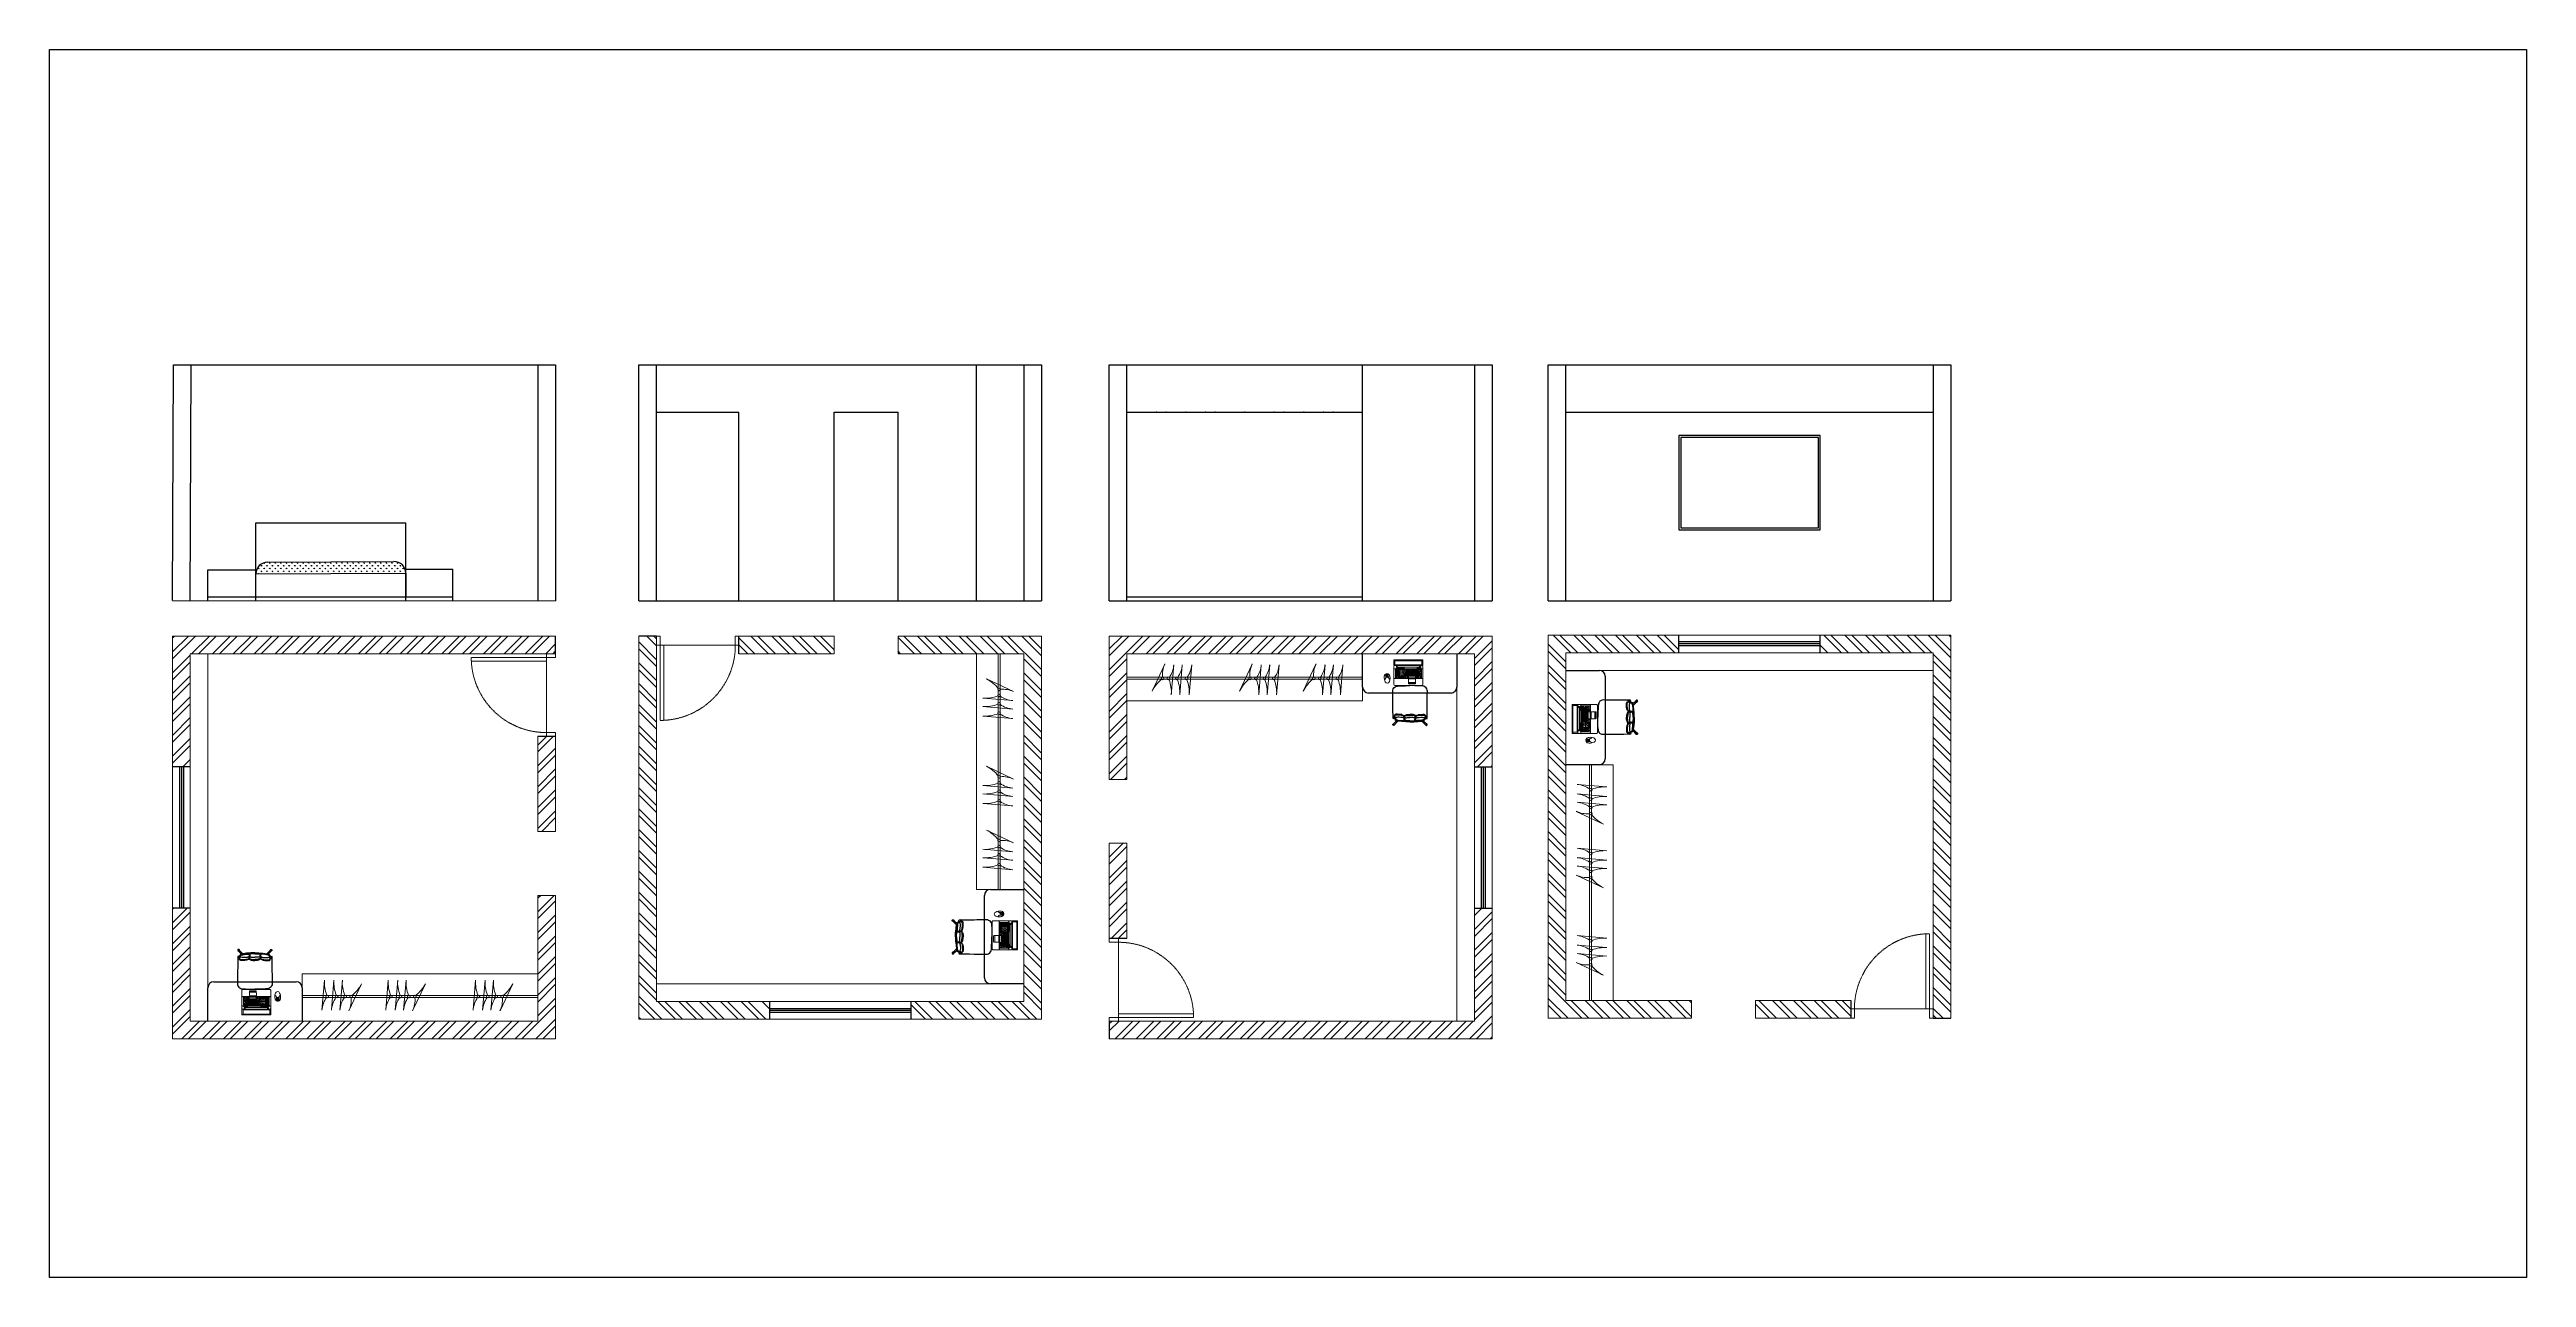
# Model space of a CAD drawing. Header units: inches. Extents: x 213 to 17763, y -4830 to 1802.
# Drawn here: x 16312 to 17574, y -4222 to -3596 of the extents above; entities that cross this region are included whole.
import ezdxf
from ezdxf.enums import TextEntityAlignment as Align

# ---------------------------------------------------------------- set-up
doc = ezdxf.new("R2010")
doc.units = ezdxf.units.IN
doc.header["$MEASUREMENT"] = 0
doc.linetypes.add('DASHED2', pattern=[0.375, 0.25, -0.125])
doc.linetypes.add('HIDDEN', pattern=[0.375, 0.25, -0.125])
for name, color, linetype in [('.', 30, 'Continuous'), ('A-Door-Frame', 1, 'Continuous'), ('A-Door-Swing', 8, 'HIDDEN'), ('IEL-HATCH-002', 7, 'Continuous'), ('line_cad-block.com', 250, 'Continuous')]:
    doc.layers.add(name, color=color, linetype=linetype)
doc.layers.add('Furniture', color=251, linetype='Continuous', lineweight=18)
doc.layers.add('ROD', color=7, linetype='Continuous', lineweight=9)
doc.styles.add('Romand', font='romand.shx', dxfattribs={"bigfont": '@extfont2.shx'})
pattern_1 = [(45, (-10.873, -179.025), (-5.303301, 5.303301), []), (45, (-7.3376, -179.025), (-5.303301, 5.303301), [])]
pattern_2 = [(135, (12896.5, -20476.025), (-5.303301, -5.303301), []), (135, (12896.5, -20472.489), (-5.303301, -5.303301), [])]
pattern_3 = [(225, (33433, -7816.025), (5.303301, -5.303301), []), (225, (33429.4645, -7816.025), (5.303301, -5.303301), [])]
pattern_4 = [(315, (20996.5, 12491.5), (5.303301, 5.303301), []), (315, (20996.5, 12487.9645), (5.303301, 5.303301), [])]

# ---------------------------------------------------------------- blocks, each defined once
blk = doc.blocks.new('laptop_top')
at = {"color": 0, "linetype": 'ByBlock', "lineweight": -2}
for p, q in [((-167, 219), (-167, 9)), ((-167, 192), (167, 192)), ((-167, 80), (167, 80)), ((158, 0), (-158, 0)), ((-151, 91), (-151, 182)), ((149, 174), (-151, 174)), ((149, 157), (-151, 157)), ((149, 140), (-151, 140)), ((149, 123), (-151, 123)), ((149, 107), (-151, 107)), ((-148, 185), (146, 185)), ((146, 87), (-148, 87)), ((-142, 213), (-142, 228)), ((-130, 213), (-142, 213)), ((-138, 201), (-138, 198)), ((-138, 174), (-138, 157)), ((-136, 185), (-136, 174)), ((-134, 107), (-134, 87)), ((-130, 213), (-130, 228)), ((-130, 157), (-130, 140)), ((-125, 140), (-125, 123)), ((-121, 185), (-121, 174)), ((-121, 174), (-121, 157)), ((-117, 123), (-117, 107)), ((-117, 107), (-117, 87)), ((-113, 157), (-113, 140)), ((-108, 140), (-108, 123)), ((-107, 185), (-107, 174)), ((-104, 174), (-104, 157)), ((-100, 123), (-100, 107)), ((-100, 107), (-100, 87)), ((-96, 157), (-96, 140)), ((-91, 185), (-91, 174)), ((-91, 140), (-91, 123)), ((-87, 174), (-87, 157)), ((-83, 123), (-83, 107)), ((-83, 107), (-83, 87)), ((-81, 37), (-81, 71)), ((-81, 25), (-81, 22)), ((-79, 157), (-79, 140)), ((-77, 185), (-77, 174)), ((-77, 75), (-6, 75)), ((-77, 32), (-6, 32)), ((-77, 29), (-6, 29)), ((-77, 17), (-6, 17)), ((-74, 140), (-74, 123)), ((-70, 174), (-70, 157)), ((-66, 123), (-66, 107)), ((-63, 185), (-63, 174)), ((-62, 157), (-62, 140)), ((-57, 140), (-57, 123)), ((-53, 174), (-53, 157)), ((-49, 123), (-49, 107)), ((-48, 185), (-48, 174)), ((-45, 157), (-45, 140)), ((-40, 140), (-40, 123)), ((-36, 174), (-36, 157)), ((-33, 185), (-33, 174)), ((-32, 123), (-32, 107)), ((-28, 157), (-28, 140)), ((-23, 140), (-23, 123)), ((-19, 185), (-19, 174)), ((-19, 174), (-19, 157)), ((-15, 123), (-15, 107)), ((-11, 157), (-11, 140)), ((-6, 140), (-6, 123)), ((-4, 185), (-4, 174)), ((-2, 174), (-2, 157)), ((-2, 107), (-2, 87)), ((-1, 71), (-1, 37)), ((-1, 25), (-1, 22)), ((2, 123), (2, 107)), ((6, 157), (6, 140)), ((10, 140), (10, 123)), ((11, 185), (11, 174)), ((14, 174), (14, 157)), ((15, 107), (15, 87)), ((19, 123), (19, 107)), ((23, 157), (23, 140)), ((26, 185), (26, 174)), ((27, 140), (27, 123)), ((31, 174), (31, 157)), ((32, 107), (32, 87)), ((35, 123), (35, 107)), ((39, 157), (39, 140)), ((40, 185), (40, 174)), ((44, 140), (44, 123)), ((48, 174), (48, 157)), ((49, 107), (49, 87)), ((49, 97), (99, 97)), ((52, 123), (52, 107)), ((54, 185), (54, 174)), ((56, 157), (56, 140)), ((61, 140), (61, 123)), ((63, 202), (63, 195)), ((65, 174), (65, 157)), ((66, 107), (66, 87)), ((69, 185), (69, 174)), ((73, 157), (73, 140)), ((82, 107), (82, 87)), ((84, 185), (84, 174)), ((99, 185), (99, 87)), ((116, 185), (116, 87)), ((128, 213), (128, 228)), ((139, 213), (128, 213)), ((133, 185), (133, 107)), ((139, 213), (139, 228)), ((149, 182), (149, 91)), ((167, 219), (167, 9))]:
    blk.add_line(p, q, dxfattribs=at)
for points in [[(-167, 231), (-167, 291)], [(-161, 294), (161, 294)], [(161, 288), (-161, 288)], [(167, 291), (167, 231)], [(161, 228), (-161, 228)], [(155, 236), (-155, 236)], [(-124, 209), (122, 209)]]:
    blk.add_lwpolyline(points, dxfattribs=at)
for points in [[(-155, 285), (-155, 234), (155, 234), (155, 285), (-155, 285)], [(37, 130), (35, 134), (35, 130), (34, 130), (34, 134), (37, 130), (37, 134), (37, 134), (37, 130)], [(35, 135), (35, 135), (35, 135), (36, 135), (37, 135), (37, 135), (37, 135), (37, 134), (36, 134), (35, 135), (35, 135), (35, 135), (35, 135)]]:
    blk.add_lwpolyline(points, close=True, dxfattribs=at)
for points in [[(-144, 202), (-133, 202, -0.414214), (-130, 199), (-130, 198, -0.414214), (-133, 195), (-144, 195, -0.414214), (-146, 198), (-146, 199, -0.414214)], [(-124, 202), (-101, 202, -0.414214), (-100, 200), (-100, 200, -0.414214), (-101, 199), (-124, 199, -0.414214), (-125, 200), (-125, 200, -0.414214)], [(-124, 198), (-101, 198, -0.414214), (-100, 196), (-100, 196, -0.414214), (-101, 195), (-124, 195, -0.414214), (-125, 196), (-125, 196, -0.414214)], [(-108, 98, 0.301668), (-112, 98), (-114, 94, -0.301668), (-109, 94)], [(-107, 102, 0.301668), (-111, 102), (-112, 99, -0.301668), (-108, 98)], [(-104, 97, -0.279065), (-108, 97), (-109, 94, 0.279065), (-105, 93)], [(-102, 101, -0.279065), (-107, 102), (-108, 98, 0.279065), (-104, 98)], [(52, 202), (92, 202, -0.414214), (95, 199), (95, 198, -0.414214), (92, 195), (52, 195, -0.414214), (49, 198), (49, 199, -0.414214)], [(99, 202), (123, 202, -0.414214), (124, 200), (124, 200, -0.414214), (123, 199), (99, 199, -0.414214), (98, 200), (98, 200, -0.414214)], [(99, 198), (123, 198, -0.414214), (124, 196), (124, 196, -0.414214), (123, 195), (99, 195, -0.414214), (98, 196), (98, 196, -0.414214)], [(129, 202), (140, 202, -0.414214), (143, 199), (143, 198, -0.414214), (140, 195), (129, 195, -0.414214), (126, 198), (126, 199, -0.414214)]]:
    blk.add_lwpolyline(points, format="xyb", close=True, dxfattribs=at)
for points, format in [([(-132, 153, 0.445, 0.445, 0), (-136, 153, 3.56, 0, 0), (-140, 153, 0, 0, 0)], "xyseb"), ([(-140, 145, 0.445, 0.445, 0), (-135, 145, 3.56, 0, 0), (-132, 145, 0, 0, 0)], "xyseb"), ([(-133, 115), (-133, 110, -0.414214), (-133, 110), (-135, 110, -0.414214), (-135, 110), (-135, 115), (-137, 115, -0.606815), (-137, 116), (-134, 120, -0.520567), (-134, 120), (-130, 116, -0.606815), (-131, 115), (-133, 115)], "xyb"), ([(-130, 213, 0.381204), (-124, 209, -0.067107)], "xyb"), ([(60, 92, 0.312, 0.312, 0), (57, 92, 2.49, 0, 0), (55, 92, 0, 0, 0)], "xyseb"), ([(83, 166, 0.89, 0.89, 0), (76, 166, 2.67, 0, 0), (71, 166, 0, 0, 0)], "xyseb"), ([(82, 137, 0.89, 0.89, 0), (82, 130, 0.89, 0.89, 0), (76, 130, 3.56, 0, 0), (71, 130, 0, 0, 0)], "xyseb"), ([(76, 115), (76, 110, -0.414214), (76, 110), (75, 110, -0.414214), (75, 110), (75, 115), (72, 115, -0.606815), (72, 116), (75, 120, -0.520567), (76, 120), (79, 116, -0.606815), (79, 115), (76, 115)], "xyb"), ([(74, 99, 0.312, 0.312, 0), (74, 102, 2.49, 0, 0), (74, 105, 0, 0, 0)], "xyseb"), ([(74, 94, 0.312, 0.312, 0), (74, 91, 2.49, 0, 0), (74, 89, 0, 0, 0)], "xyseb"), ([(76, 202, -0.414214), (78, 199), (78, 198, -0.414214), (76, 195)], "xyb"), ([(88, 92, 0.312, 0.312, 0), (91, 92, 2.49, 0, 0), (93, 92, 0, 0, 0)], "xyseb"), ([(128, 213, -0.381204), (122, 209, 0.067107)], "xyb")]:
    blk.add_lwpolyline(points, format=format, dxfattribs=at)
at = {"color": 0, "linetype": 'ByBlock', "lineweight": -2, "const_width": 0.445}
for points in [[(-140, 151), (-140, 155)], [(-132, 143), (-132, 147)]]:
    blk.add_lwpolyline(points, dxfattribs=at)
at = {"color": 0, "linetype": 'ByBlock', "lineweight": -2}
blk.add_circle((-138, 198), 1.38, dxfattribs=at)
for centre, radius, start, end in [((-158, 219), 8.9, 90, 180), ((-158, 9), 8.9, 180, 270), ((-148, 182), 3.56, 90, 180), ((-148, 91), 3.56, 180, 270), ((-77, 71), 4.45, 90, 180), ((-77, 37), 4.45, 180, 270), ((-77, 25), 4.45, 90, 180), ((-77, 22), 4.45, 180, 270), ((-6, 71), 4.45, 0, 90), ((-6, 37), 4.45, 270, 0), ((-6, 25), 4.45, 0, 90), ((-6, 22), 4.45, 270, 0), ((146, 182), 3.56, 0, 90), ((146, 91), 3.56, 270, 0), ((158, 219), 8.9, 0, 90), ((158, 9), 8.9, 270, 0)]:
    blk.add_arc(centre, radius, start, end, dxfattribs=at)
for centre, major_axis, start_param, end_param in [((-161, 291), (6.23, 0), 1.570796, 3.141593), ((-161, 285), (6.23, 0), 1.570796, 3.141593), ((161, 291), (-6.23, 0), 3.141593, 4.712389), ((161, 285), (-6.23, 0), 3.141593, 4.712389), ((-161, 231), (-6.23, 0), 0, 1.570796)]:
    blk.add_ellipse(centre, major_axis=major_axis, ratio=0.5, start_param=start_param, end_param=end_param, dxfattribs=at)
at = {"color": 0, "linetype": 'ByBlock', "lineweight": -2, "extrusion": (0, 0, -1)}
blk.add_ellipse((161, 231), major_axis=(6.23, 0), ratio=0.5, start_param=0, end_param=1.570796, dxfattribs=at)
at = {"color": 0, "linetype": 'ByBlock', "lineweight": -2, "style": 'Romand'}
for s, height, p in [('Esc', 3.56, (-149, 182)), ('F1', 3.12, (-119, 182)), ('F2', 3.12, (-105, 182)), ('F3', 3.12, (-89, 182)), ('F4', 3.12, (-75, 182)), ('F5', 3.12, (-61, 182)), ('F6', 3.12, (-46, 182)), ('F7', 3.12, (-31, 182)), ('F8', 3.12, (-17, 182)), ('F9', 3.12, (-2, 182)), ('F10', 3.12, (13, 182)), ('F11', 3.12, (28, 182)), ('F12', 3.12, (42, 182))]:
    blk.add_text(s, height=height, dxfattribs=at).set_placement(p, align=Align.MIDDLE_LEFT)
for s, height, p in [('Cap Lock', 3.12, (-138, 132)), ('Ctrl', 3.12, (-142, 98)), ('1', 4.45, (-129, 163)), ('Q', 4.45, (-121, 149)), ('A', 4.45, (-116, 132)), ('2', 4.45, (-112, 163)), ('Z', 4.45, (-108, 115)), ('W', 4.45, (-104, 149)), ('S', 4.45, (-99, 132)), ('3', 4.45, (-95, 163)), ('Alt', 3.12, (-91, 98)), ('X', 4.45, (-91, 115)), ('E', 4.45, (-87, 149)), ('D', 4.45, (-82, 132)), ('4', 4.45, (-79, 163)), ('C', 4.45, (-74, 115)), ('R', 4.45, (-70, 149)), ('F', 4.45, (-66, 132)), ('5', 4.45, (-62, 163)), ('V', 4.45, (-58, 115)), ('T', 4.45, (-53, 149)), ('G', 4.45, (-49, 132)), ('6', 4.45, (-45, 163)), ('B', 4.45, (-41, 115)), ('Y', 4.45, (-37, 149)), ('H', 4.45, (-32, 132)), ('7', 4.45, (-28, 163)), ('N', 4.45, (-24, 115)), ('U', 4.45, (-20, 149)), ('J', 4.45, (-15, 132)), ('8', 4.45, (-11, 163)), ('M', 4.45, (-7, 115)), ('I', 4.45, (-3, 149)), ('K', 4.45, (2, 132)), ('Alt', 3.12, (6, 98)), ('9', 4.45, (6, 163)), (',', 4.45, (10, 115)), ('O', 4.45, (14, 149)), ('L', 4.45, (19, 132)), ('0', 4.45, (23, 163)), ('.', 4.45, (27, 115)), ('P', 4.45, (31, 149)), ('Ctrl', 3.12, (40, 98)), ('-', 4.45, (44, 115)), ('7', 4.45, (107, 149)), ('4', 4.45, (107, 132)), ('1', 4.45, (107, 115)), ('0', 4.45, (107, 98)), ('.', 4.45, (107, 166)), ('/', 4.45, (124, 180)), ('+', 4.45, (124, 166)), ('8', 4.45, (124, 149)), ('5', 4.45, (124, 132)), ('2', 4.45, (124, 115)), ('Enter', 3.12, (133, 97)), ('-', 4.45, (141, 166)), ('*', 4.45, (141, 180)), ('9', 4.45, (141, 149)), ('6', 4.45, (141, 132)), ('3', 4.45, (141, 115))]:
    blk.add_text(s, height=height, dxfattribs=at).set_placement(p, align=Align.MIDDLE_CENTER)
blk = doc.blocks.new('98UYTFRD')
at = {"color": 0}
for p, q in [((16404, -3912), (16404, -3895)), ((16407, -3892), (16449, -3892)), ((16452, -3895), (16452, -3912))]:
    blk.add_line(p, q, dxfattribs=at)
at = {"color": 0, "lineweight": 9}
for points in [[(16439.6, -3901.8, -0.241004), (16438.5, -3901.4, -0.217003), (16438.4, -3897.8, -0.752527), (16440.5, -3897.7, -0.115399), (16441, -3900.1, -0.099122), (16440.8, -3901.2, -0.240483), (16439.6, -3901.8)], [(16439.2, -3901.7, -0.055019), (16439, -3901, -0.050601), (16438.9, -3900.2, 0.084687), (16438.9, -3899.8, 0.175899), (16438.3, -3899, 0.569307), (16438.1, -3899.1, 0.064428), (16438.1, -3900.1, 0.081238), (16438.5, -3901.4, 0.150456), (16439.2, -3901.7)], [(16440, -3901.7, 0.141108), (16440.1, -3900.2, -0.211379), (16440.2, -3899.7, -0.412702), (16438.9, -3899.8, -0.176997), (16439, -3900.3, 0.141094), (16439.2, -3901.8, 0.080592), (16439.6, -3901.8, 0.075205), (16440, -3901.7)], [(16439.4, -3900.7), (16439.5, -3901.3, 0.837339), (16439.7, -3901.2), (16439.7, -3900.5, 1), (16439.4, -3900.6)], [(16440.1, -3901.7, 0.071754), (16440.3, -3900.7, 0.043169), (16440.2, -3900.1, -0.269309), (16440.7, -3898.9, -0.36617), (16440.9, -3898.9, -0.160325), (16440.8, -3901.2, -0.150096), (16440.1, -3901.7)]]:
    blk.add_lwpolyline(points, format="xyb", close=True, dxfattribs=at)
at = {"color": 0}
for centre, start, end in [((16407, -3895), 90, 180), ((16449, -3895), 0, 90)]:
    blk.add_arc(centre, 3, start, end, dxfattribs=at)
at = {"layer": 'line_cad-block.com', "color": 0}
for points in [[(16419.6, -3880), (16419.4, -3880.1), (16419.4, -3880.3), (16419.3, -3880.5), (16419.2, -3880.9), (16419.2, -3882.5), (16419.2, -3884.4), (16419.1, -3886.8), (16419.1, -3888.1), (16419.1, -3889.7), (16419.1, -3891.6), (16419, -3892.9), (16419.1, -3893.5), (16419.3, -3894.1), (16419.7, -3894.7), (16420.3, -3895.1), (16420.8, -3895.4), (16421.4, -3895.5), (16422.3, -3895.6), (16423.1, -3895.6), (16425.5, -3895.7), (16427.9, -3895.8)], [(16420.1, -3876), (16420.1, -3875.9), (16420, -3875.8), (16419.9, -3875.6), (16419.8, -3875.6), (16419.7, -3875.5), (16419.5, -3875.5), (16419.4, -3875.6), (16419.3, -3875.6), (16419.2, -3875.8), (16419.2, -3875.9), (16419.2, -3876), (16419.2, -3876.1), (16419.3, -3876.2), (16419.4, -3876.3), (16419.6, -3876.4)], [(16419.3, -3879.1), (16419.2, -3879.1), (16419.2, -3879.1), (16419.2, -3879.4), (16419.2, -3879.6), (16419.2, -3879.7), (16419.2, -3880.9)], [(16419.3, -3879.5), (16419.3, -3879.5), (16419.3, -3879.5), (16419.3, -3879.5), (16419.3, -3879.6), (16419.2, -3880)], [(16421.8, -3877.7), (16419.8, -3875.7), (16419.7, -3875.6), (16419.6, -3875.6), (16419.5, -3875.6), (16419.5, -3875.6), (16419.4, -3875.7), (16419.3, -3875.8), (16419.3, -3875.9), (16419.3, -3876), (16419.3, -3876.1), (16419.4, -3876.2), (16420.1, -3876.9), (16421, -3877.9)], [(16427.9, -3877.3), (16425.8, -3877.3), (16423.7, -3877.5), (16421.7, -3877.7), (16421.3, -3877.8), (16421, -3877.9), (16420.8, -3878), (16420.6, -3878), (16420.5, -3878.3), (16419.9, -3879.9), (16419.8, -3880), (16419.7, -3880), (16419.7, -3880), (16419.6, -3879.8), (16419.5, -3879.5), (16419.4, -3879.3), (16419.3, -3879.1)], [(16427.9, -3877.4), (16425.8, -3877.5), (16423.8, -3877.7), (16421.7, -3877.9), (16421.5, -3877.9), (16421.2, -3878), (16421, -3878), (16420.9, -3878.1), (16420.7, -3878.1), (16420.6, -3878.3), (16420.5, -3878.5), (16419.9, -3879.9), (16419.7, -3880.2), (16419.6, -3880.2), (16419.3, -3879.5)], [(16420.3, -3878.8), (16419.9, -3878.9), (16419.7, -3879), (16419.3, -3879.1)], [(16424.7, -3879.3), (16424.8, -3879.3), (16424.9, -3879.3), (16424.9, -3879.3), (16424.9, -3879.5), (16424.9, -3879.6), (16424.8, -3879.8), (16424.8, -3879.9), (16424.8, -3880.1), (16424.8, -3880.2), (16424.8, -3880.3), (16424.6, -3880.4), (16424.4, -3880.4), (16424.3, -3880.5), (16423.7, -3880.6), (16423.3, -3880.7), (16422.3, -3880.8), (16421.6, -3880.8), (16421.2, -3880.8), (16420.6, -3880.7), (16420.4, -3880.7), (16420, -3880.6), (16419.9, -3880.6), (16420, -3880.3), (16420.2, -3880), (16420.3, -3879.6), (16420.3, -3879.5), (16420.4, -3879.3)], [(16424.8, -3880.3), (16424.7, -3880.4), (16424.4, -3880.6), (16424.1, -3880.8), (16423.6, -3881), (16422.8, -3881.1), (16422, -3881.1), (16421.4, -3881.2), (16420.9, -3881.2), (16420.7, -3881.1), (16420.5, -3881), (16420.3, -3881), (16420.2, -3880.8), (16420.1, -3880.7), (16420, -3880.6), (16420, -3880.6)], [(16424.9, -3877.9), (16425, -3878), (16425, -3878), (16425, -3878.4), (16424.9, -3879.2), (16424.6, -3879.3), (16424.4, -3879.4), (16424.1, -3879.5), (16424, -3879.6), (16423.3, -3879.6), (16422.4, -3879.7), (16421.7, -3879.7), (16421.2, -3879.6), (16420.6, -3879.5), (16420.4, -3879.5), (16420.4, -3879.5), (16420.5, -3879.3), (16420.7, -3878.6), (16420.7, -3878.5), (16420.8, -3878.5), (16421.1, -3878.4), (16421.4, -3878.3), (16421.6, -3878.2), (16421.8, -3878.2), (16423.6, -3878), (16424.3, -3878), (16424.9, -3877.9)], [(16424.6, -3880.5), (16425, -3880.5)], [(16425, -3880.5), (16425.1, -3880.5), (16425.2, -3880.5), (16425.5, -3880.6)], [(16425.6, -3879.3), (16425.4, -3879.3), (16425.3, -3879.3), (16425.3, -3879.3), (16425.3, -3879.4), (16425.2, -3879.6), (16425.2, -3879.8), (16425.2, -3880), (16425.2, -3880.2), (16425.7, -3880.4), (16426.2, -3880.5), (16427.9, -3880.6)], [(16425.2, -3880.2), (16425.5, -3880.7), (16425.7, -3880.8), (16425.9, -3880.9), (16426.3, -3881), (16426.6, -3881), (16426.8, -3881.1), (16427.9, -3881.1)], [(16427.9, -3877.8), (16425.5, -3877.9), (16425.5, -3877.9), (16425.4, -3878), (16425.4, -3878.4), (16425.3, -3879.2), (16425.3, -3879.2), (16425.4, -3879.2), (16425.6, -3879.3), (16426, -3879.4), (16426.5, -3879.5), (16427.1, -3879.5), (16427.9, -3879.5)], [(16427.9, -3877.3), (16430, -3877.3), (16432, -3877.5), (16434.1, -3877.7), (16434.4, -3877.8), (16434.8, -3877.9), (16435, -3878), (16435.2, -3878), (16435.3, -3878.3), (16435.9, -3879.9), (16436, -3880), (16436.1, -3880), (16436.1, -3880), (16436.2, -3879.8), (16436.3, -3879.5), (16436.4, -3879.3), (16436.5, -3879.1)], [(16427.9, -3877.4), (16429.9, -3877.5), (16432, -3877.7), (16434.1, -3877.9), (16434.3, -3877.9), (16434.5, -3878), (16434.7, -3878), (16434.9, -3878.1), (16435.1, -3878.1), (16435.1, -3878.3), (16435.3, -3878.6), (16435.9, -3879.9), (16436, -3880.2), (16436.1, -3880.2), (16436.5, -3879.5)], [(16427.9, -3877.8), (16430.3, -3877.9), (16430.3, -3877.9), (16430.3, -3878), (16430.4, -3878.4), (16430.5, -3879.2), (16430.4, -3879.2), (16430.4, -3879.2), (16430.2, -3879.3), (16429.7, -3879.4), (16429.3, -3879.5), (16428.7, -3879.5), (16427.9, -3879.5)], [(16430.2, -3879.3), (16430.4, -3879.3), (16430.5, -3879.3), (16430.5, -3879.3), (16430.5, -3879.4), (16430.5, -3879.6), (16430.6, -3879.8), (16430.6, -3880), (16430.6, -3880.2), (16430.1, -3880.5), (16429.5, -3880.5), (16427.9, -3880.6)], [(16436.2, -3880), (16436.4, -3880.1), (16436.4, -3880.3), (16436.5, -3880.5), (16436.5, -3880.9), (16436.6, -3882.5), (16436.6, -3884.4), (16436.6, -3886.8), (16436.7, -3888.1), (16436.7, -3889.7), (16436.7, -3891.6), (16436.7, -3892.9), (16436.7, -3893.5), (16436.4, -3894.1), (16436.1, -3894.7), (16435.5, -3895.1), (16435, -3895.4), (16434.3, -3895.5), (16433.4, -3895.6), (16432.6, -3895.7), (16430.2, -3895.7), (16427.9, -3895.8)], [(16430.6, -3880.2), (16430.3, -3880.7), (16430.1, -3880.8), (16429.8, -3880.9), (16429.5, -3881), (16429.2, -3881), (16429, -3881.1), (16427.9, -3881.1)], [(16430.8, -3880.5), (16430.7, -3880.5), (16430.5, -3880.6), (16430.3, -3880.7)], [(16430.9, -3877.9), (16430.8, -3878), (16430.8, -3878), (16430.8, -3878.4), (16430.9, -3879.2), (16431.1, -3879.3), (16431.3, -3879.4), (16431.7, -3879.5), (16431.8, -3879.6), (16432.5, -3879.6), (16433.4, -3879.7), (16434.1, -3879.7), (16434.6, -3879.6), (16435.2, -3879.5), (16435.4, -3879.5), (16435.4, -3879.5), (16435.3, -3879.3), (16435.1, -3878.6), (16435, -3878.6), (16435, -3878.5), (16434.7, -3878.4), (16434.4, -3878.3), (16434.2, -3878.2), (16433.9, -3878.2), (16432.1, -3878), (16431.5, -3878), (16430.9, -3877.9)], [(16431.2, -3880.5), (16430.8, -3880.5)], [(16431.1, -3879.3), (16431, -3879.3), (16430.9, -3879.3), (16430.9, -3879.3), (16430.9, -3879.5), (16430.9, -3879.6), (16430.9, -3879.8), (16431, -3879.9), (16431, -3880.1), (16431, -3880.2), (16431, -3880.3), (16431.2, -3880.4), (16431.4, -3880.4), (16431.5, -3880.5), (16432.1, -3880.6), (16432.4, -3880.7), (16433.4, -3880.8), (16434.1, -3880.8), (16434.5, -3880.8), (16435.2, -3880.7), (16435.4, -3880.7), (16435.7, -3880.6), (16435.8, -3880.6), (16435.7, -3880.3), (16435.6, -3880), (16435.5, -3879.6), (16435.4, -3879.5), (16435.3, -3879.3)], [(16431, -3880.3), (16431.1, -3880.4), (16431.4, -3880.6), (16431.7, -3880.8), (16432.1, -3881), (16433, -3881.1), (16433.7, -3881.1), (16434.3, -3881.2), (16434.9, -3881.2), (16435.1, -3881.1), (16435.3, -3881.1), (16435.5, -3881), (16435.6, -3880.9), (16435.7, -3880.7), (16435.8, -3880.6), (16435.8, -3880.6)], [(16434, -3877.7), (16436, -3875.7), (16436.1, -3875.7), (16436.1, -3875.6), (16436.2, -3875.6), (16436.3, -3875.7), (16436.4, -3875.7), (16436.5, -3875.8), (16436.5, -3875.9), (16436.5, -3876), (16436.5, -3876.1), (16436.4, -3876.2), (16435.7, -3876.9), (16434.7, -3877.9)], [(16435.5, -3878.9), (16435.9, -3878.9), (16436.1, -3879), (16436.5, -3879.1)], [(16435.7, -3876), (16435.7, -3875.9), (16435.8, -3875.8), (16435.9, -3875.7), (16436, -3875.6), (16436.1, -3875.5), (16436.2, -3875.5), (16436.4, -3875.6), (16436.5, -3875.7), (16436.6, -3875.8), (16436.6, -3875.9), (16436.6, -3876), (16436.6, -3876.1), (16436.5, -3876.2), (16436.3, -3876.3), (16436.2, -3876.4)], [(16436.5, -3879.1), (16436.5, -3879.1), (16436.5, -3879.1), (16436.5, -3879.4), (16436.5, -3879.6), (16436.5, -3879.7), (16436.5, -3880.9)], [(16436.5, -3879.5), (16436.5, -3879.5), (16436.5, -3879.5), (16436.5, -3879.5), (16436.5, -3879.6), (16436.5, -3880)]]:
    blk.add_lwpolyline(points, dxfattribs=at)
at = {"color": 0, "lineweight": 9, "xscale": -0.044059898217101, "yscale": 0.044059898217101, "zscale": 0.044059898217101, "rotation": 180}
blk.add_blockref('laptop_top', (16428.7, -3895.9), dxfattribs=at)

msp = doc.modelspace()

# ---------------------------------------------------------------- hatches: boundary and pattern name
at = {"layer": 'IEL-HATCH-002', "true_color": 0x939598, "transparency": 33554687}
h = msp.add_hatch(dxfattribs=at)
h.set_pattern_fill('GRASS', color=252, scale=2)
h.paths.add_polyline_path([(16487.86, -3857.06), (16423.48, -3857.4, 0.4142136), (16417.52, -3863.43), (16493.89, -3863.03, 0.4142136)])
at = {"layer": 'IEL-HATCH-002', "true_color": 0xed1f24, "transparency": 33554687}
h = msp.add_hatch(dxfattribs=at)
h.set_pattern_fill('ANSI32', color=240, scale=20)
h.set_pattern_definition(pattern_1)
h.paths.add_polyline_path([(16570.13, -3895.02), (16375.13, -3895.02), (16375.13, -3961.52), (16384.13, -3961.52), (16384.13, -3904.02), (16570, -3904.02), (16570.13, -3903.9)])
h = msp.add_hatch(dxfattribs=at)
h.set_pattern_fill('ANSI32', color=240, scale=20, angle=90)
h.set_pattern_definition(pattern_2)
h.paths.add_polyline_path([(16612.5, -3895.02), (16612.5, -4090.02), (16679, -4090.02), (16679, -4081.02), (16621.5, -4081.02), (16621.5, -3895.15), (16621.38, -3895.02)])
h = msp.add_hatch(dxfattribs=at)
h.set_pattern_fill('ANSI32', color=240, scale=20, angle=90)
h.set_pattern_definition(pattern_2)
h.paths.add_polyline_path([(16751, -4081.02), (16751, -4090.02), (16817.5, -4090.02), (16817.5, -3895.02), (16744.5, -3895.02), (16744.5, -3904.02), (16808.5, -3904.02), (16808.5, -4081.02)])
h.paths.add_polyline_path([(16663.5, -3895.02), (16663.5, -3904.02), (16671.5, -3904.02), (16712, -3904.02), (16712, -3895.02)])
h = msp.add_hatch(dxfattribs=at)
h.set_pattern_fill('ANSI32', color=240, scale=20, angle=180)
h.set_pattern_definition(pattern_3)
h.paths.add_polyline_path([(17038, -3961.52), (17047, -3961.52), (17047, -3895.02), (16852, -3895.02), (16852, -3968.02), (16861, -3968.02), (16861, -3904.02), (17038, -3904.02)])
h.paths.add_polyline_path([(16852, -4049.02), (16861, -4049.02), (16861, -4041.02), (16861, -4000.52), (16852, -4000.52)])
h = msp.add_hatch(dxfattribs=at)
h.set_pattern_fill('ANSI32', color=240, scale=20, angle=270)
h.set_pattern_definition(pattern_4)
h.paths.add_polyline_path([(17142, -3903.5), (17142, -3894.5), (17075.5, -3894.5), (17075.5, -4089.5), (17148.5, -4089.5), (17148.5, -4080.5), (17084.5, -4080.5), (17084.5, -3903.5)])
h.paths.add_polyline_path([(17229.5, -4089.5), (17229.5, -4080.5), (17221.5, -4080.5), (17181, -4080.5), (17181, -4089.5)])
h = msp.add_hatch(dxfattribs=at)
h.set_pattern_fill('ANSI32', color=240, scale=20, angle=270)
h.set_pattern_definition(pattern_4)
h.paths.add_polyline_path([(17280.5, -4089.5), (17280.5, -3894.5), (17214, -3894.5), (17214, -3903.5), (17271.5, -3903.5), (17271.5, -4089.38), (17271.62, -4089.5)])
h = msp.add_hatch(dxfattribs=at)
h.set_pattern_fill('ANSI32', color=240, scale=20)
h.set_pattern_definition(pattern_1)
h.paths.add_polyline_path([(16384.13, -4033.52), (16375.13, -4033.52), (16375.13, -4100.02), (16570.13, -4100.02), (16570.13, -4027.02), (16561.13, -4027.02), (16561.13, -4091.02), (16384.13, -4091.02)])
h.paths.add_polyline_path([(16570.13, -3946.02), (16561.13, -3946.02), (16561.13, -3954.02), (16561.13, -3994.52), (16570.13, -3994.52)])
h = msp.add_hatch(dxfattribs=at)
h.set_pattern_fill('ANSI32', color=240, scale=20, angle=180)
h.set_pattern_definition(pattern_3)
h.paths.add_polyline_path([(16852, -4100.02), (17047, -4100.02), (17047, -4033.52), (17038, -4033.52), (17038, -4091.02), (16852.12, -4091.02), (16852, -4091.15)])

# ---------------------------------------------------------------- linework, layer by layer
at = {"layer": '.', "color": 0, "linetype": 'Continuous'}
for p, q in [((16621.5, -3895.15), (16621.38, -3895.02)), ((16570, -3904.02), (16570.13, -3903.9)), ((16852.12, -4091.02), (16852, -4091.15)), ((17271.5, -4089.38), (17271.62, -4089.5))]:
    msp.add_line(p, q, dxfattribs=at)
for p, q in [((16375.13, -3876.99), (16375.67, -3757.03)), ((16375.67, -3757.03), (16570.13, -3757.03)), ((16384.13, -3877.03), (16384.67, -3757.07)), ((16561.13, -3757.03), (16561.13, -3877.02)), ((16570.13, -3757.03), (16570.13, -3877.02)), ((16612.5, -3877.02), (16612.5, -3757.02)), ((16612.5, -3757.02), (16817.5, -3757.02)), ((16621.5, -3877.02), (16621.5, -3757.02)), ((16784.5, -3877.02), (16784.5, -3757.02)), ((16808.5, -3757.02), (16808.5, -3877.02)), ((16817.5, -3757.02), (16817.5, -3877.02)), ((16852, -3877.02), (16852, -3757.02)), ((16852, -3757.02), (17047, -3757.02)), ((16861, -3877.02), (16861, -3757.02)), ((16981, -3877.02), (16981, -3757.02)), ((17038, -3757.02), (17038, -3877.02)), ((17047, -3757.02), (17047, -3877.02)), ((17075.5, -3877.02), (17075.5, -3757.02)), ((17075.5, -3757.02), (17280.5, -3757.02)), ((17084.5, -3877.02), (17084.5, -3757.02)), ((17271.5, -3757.02), (17271.5, -3877.02)), ((17280.5, -3757.02), (17280.5, -3877.02)), ((16621.5, -3781.02), (16663.5, -3781.02)), ((16663.5, -3877.02), (16663.5, -3781.02)), ((16712, -3877.02), (16712, -3781.02)), ((16712, -3781.02), (16744.5, -3781.02)), ((16744.5, -3877.02), (16744.5, -3781.02)), ((16861, -3781.02), (16981, -3781.02)), ((17084.5, -3781.02), (17271.5, -3781.02)), ((16417.5, -3861.43), (16417.5, -3837.43)), ((16417.5, -3837.43), (16493.94, -3837.43)), ((16493.89, -3877.01), (16493.89, -3837.43)), ((16423.48, -3857.4), (16487.86, -3857.06)), ((16393.13, -3861.29), (16417.5, -3861.29)), ((16393.13, -3877.03), (16393.13, -3861.29)), ((16417.59, -3876.99), (16417.5, -3861.43)), ((16417.52, -3863.43), (16493.89, -3863.03)), ((16493.89, -3861.03), (16517.9, -3860.9)), ((16493.89, -3863.03), (16493.89, -3875.03)), ((16517.89, -3877.03), (16517.8, -3860.9)), ((16375.13, -3876.99), (16570.13, -3877.03)), ((16393.13, -3875.03), (16517.88, -3875.03)), ((16612.5, -3877.02), (16817.5, -3877.02)), ((16852, -3877.02), (17047, -3877.02)), ((16861, -3875.02), (16981, -3875.02)), ((17075.5, -3877.02), (17280.5, -3877.02))]:
    msp.add_line(p, q)
at = {"color": 0}
for p, q in [((16570.13, -3904.02), (16570.13, -3895.02)), ((16621.5, -3895.02), (16612.5, -3895.02)), ((16663.5, -3904.02), (16663.5, -3895.02)), ((16561.13, -3946.02), (16570.13, -3946.02)), ((16861, -4049.02), (16852, -4049.02)), ((17229.5, -4080.5), (17229.5, -4089.5)), ((16852, -4091.02), (16852, -4100.02)), ((17271.5, -4089.5), (17280.5, -4089.5))]:
    msp.add_line(p, q, dxfattribs=at)
at = {"color": 5}
for p, q in [((17142, -3903.5), (17142, -3894.5)), ((17214, -3903.5), (17214, -3894.5)), ((17214, -3898), (17142, -3898)), ((17214, -3899), (17142, -3899)), ((17214, -3900), (17142, -3900)), ((16384.13, -3961.52), (16375.13, -3961.52)), ((16378.63, -3961.52), (16378.63, -4033.52)), ((16379.63, -3961.52), (16379.63, -4033.52)), ((16380.63, -3961.52), (16380.63, -4033.52)), ((17038, -3961.52), (17047, -3961.52)), ((17041.5, -4033.52), (17041.5, -3961.52)), ((17042.5, -4033.52), (17042.5, -3961.52)), ((17043.5, -4033.52), (17043.5, -3961.52)), ((16384.13, -4033.52), (16375.13, -4033.52)), ((17038, -4033.52), (17047, -4033.52)), ((16679, -4081.02), (16679, -4090.02)), ((16679, -4084.52), (16751, -4084.52)), ((16679, -4085.52), (16751, -4085.52)), ((16751, -4081.02), (16751, -4090.02)), ((16679, -4086.52), (16751, -4086.52))]:
    msp.add_line(p, q, dxfattribs=at)
at = {"color": 9, "lineweight": 5, "true_color": 0xc7c8ca}
for p, q in [((16795.5, -3904.02), (16795.5, -3948.52)), ((16796.5, -3904.02), (16796.5, -3948.52)), ((16861, -3916.02), (16905.5, -3916.02)), ((16861, -3917.02), (16905.5, -3917.02)), ((16905.5, -3916.02), (16950, -3916.02)), ((16905.5, -3917.02), (16950, -3917.02)), ((16937.95, -3916.02), (16981, -3916.02)), ((16937.95, -3917.02), (16981, -3917.02)), ((16795.5, -3948.52), (16795.5, -3993.02)), ((16796.5, -3948.52), (16796.5, -3993.02)), ((17096.5, -4003.55), (17096.5, -3960.5)), ((17097.5, -4003.55), (17097.5, -3960.5)), ((16795.5, -3980.98), (16795.5, -4024.02)), ((16796.5, -3980.98), (16796.5, -4024.02)), ((17096.5, -4036), (17096.5, -3991.5)), ((17097.5, -4036), (17097.5, -3991.5)), ((17096.5, -4080.5), (17096.5, -4036)), ((17097.5, -4080.5), (17097.5, -4036)), ((16484.17, -4078.02), (16441.13, -4078.02)), ((16484.17, -4079.02), (16441.13, -4079.02)), ((16516.63, -4078.02), (16472.13, -4078.02)), ((16516.63, -4079.02), (16472.13, -4079.02)), ((16561.13, -4078.02), (16516.63, -4078.02)), ((16561.13, -4079.02), (16516.63, -4079.02))]:
    msp.add_line(p, q, dxfattribs=at)
for points in [[(16312.5, -3596.5), (17573.5, -3596.5), (17573.5, -4221.5), (16312.5, -4221.5)], [(17214, -3841.02), (17214, -3793.02), (17142, -3793.02), (17142, -3841.02)], [(17213, -3840.02), (17213, -3794.02), (17143, -3794.02), (17143, -3840.02)]]:
    msp.add_lwpolyline(points, close=True)
for centre, start, end in [((16423.52, -3863.4), 90.30433, 180.30433), ((16487.89, -3863.06), 359.8858, 90.30433)]:
    msp.add_arc(centre, 6, start, end)
for p in [(16876, -3781.02), (16881, -3781.02), (16891, -3781.02), (16901, -3781.02), (16906, -3781.02), (16921, -3781.02), (16921, -3781.02), (16936, -3781.02), (16941, -3781.02), (16951, -3781.02), (16961, -3781.02), (16966, -3781.02)]:
    msp.add_point(p)
at = {"layer": 'A-Door-Frame', "color": 0, "lineweight": 5}
for p, q in [((16621.5, -3895.02), (16621.5, -3899.69)), ((16663.5, -3895.02), (16663.5, -3899.69)), ((16570.13, -3904.02), (16565.46, -3904.02)), ((16570.13, -3946.02), (16565.46, -3946.02)), ((16852, -4049.02), (16856.67, -4049.02)), ((17229.5, -4089.5), (17229.5, -4084.83)), ((17271.5, -4089.5), (17271.5, -4084.83)), ((16852, -4091.02), (16856.67, -4091.02))]:
    msp.add_line(p, q, dxfattribs=at)
for points in [[(16621.5, -3895.02), (16623.37, -3895.02), (16623.37, -3899.69), (16621.5, -3899.69)], [(16663.5, -3895.02), (16661.63, -3895.02), (16661.63, -3899.69), (16663.5, -3899.69)], [(16570.13, -3904.02), (16570.13, -3905.89), (16565.46, -3905.89), (16565.46, -3904.02)], [(16570.13, -3946.02), (16570.13, -3944.16), (16565.46, -3944.16), (16565.46, -3946.02)], [(16852, -4049.02), (16852, -4050.89), (16856.67, -4050.89), (16856.67, -4049.02)], [(17229.5, -4089.5), (17231.37, -4089.5), (17231.37, -4084.83), (17229.5, -4084.83)], [(17271.5, -4089.5), (17269.63, -4089.5), (17269.63, -4084.83), (17271.5, -4084.83)], [(16852, -4091.02), (16852, -4089.16), (16856.67, -4089.16), (16856.67, -4091.02)]]:
    msp.add_lwpolyline(points, dxfattribs=at)
at = {"layer": 'A-Door-Swing', "color": 0, "linetype": 'DASHED2', "lineweight": 5}
for p, q in [((16565.46, -3906.23), (16565.46, -3944.5)), ((16623.71, -3899.69), (16661.98, -3899.69)), ((16856.67, -4088.82), (16856.67, -4050.55)), ((17269.29, -4084.83), (17231.02, -4084.83))]:
    msp.add_line(p, q, dxfattribs=at)
for points in [[(16565.46, -3905.89), (16527.19, -3905.89), (16527.19, -3907.76), (16565.46, -3907.76)], [(16623.37, -3899.69), (16623.37, -3937.96), (16625.23, -3937.96), (16625.23, -3899.69)], [(17269.63, -4084.83), (17269.63, -4046.57), (17267.77, -4046.57), (17267.77, -4084.83)], [(16856.67, -4089.16), (16894.93, -4089.16), (16894.93, -4087.29), (16856.67, -4087.29)]]:
    msp.add_lwpolyline(points, close=True, dxfattribs=at)
for centre, start, end in [((16565.46, -3905.89), 180, 270), ((16623.37, -3899.69), 270, 0), ((17269.63, -4084.83), 90, 180), ((16856.67, -4089.16), 0, 90)]:
    msp.add_arc(centre, 38.27, start, end, dxfattribs=at)
at = {"layer": 'Furniture', "color": 133, "lineweight": 5, "true_color": 0x84cdcc}
for p, q in [((16803.27, -3923.33), (16789.46, -3916.84)), ((16880.3, -3909.26), (16873.81, -3923.06)), ((16884.88, -3909.67), (16883.6, -3924.87)), ((16889.17, -3909.67), (16887.88, -3924.87)), ((16893.99, -3909.67), (16892.71, -3924.87)), ((16924.8, -3909.26), (16918.31, -3923.06)), ((16929.38, -3909.67), (16928.1, -3924.87)), ((16933.67, -3909.67), (16932.38, -3924.87)), ((16938.49, -3909.67), (16937.21, -3924.87)), ((16957.25, -3909.26), (16950.76, -3923.06)), ((16961.84, -3909.67), (16960.55, -3924.87)), ((16966.12, -3909.67), (16964.84, -3924.87)), ((16970.94, -3909.67), (16969.66, -3924.87)), ((16802.85, -3927.91), (16787.65, -3926.62)), ((16802.85, -3932.19), (16787.65, -3930.91)), ((16802.85, -3937.02), (16787.65, -3935.73)), ((16802.85, -3972.41), (16787.65, -3971.12)), ((16803.27, -3967.83), (16789.46, -3961.34)), ((17090.15, -3970.56), (17105.35, -3971.84)), ((16802.85, -3976.69), (16787.65, -3975.41)), ((16802.85, -3981.52), (16787.65, -3980.23)), ((17089.73, -3984.25), (17103.54, -3990.74)), ((17090.15, -3975.38), (17105.35, -3976.66)), ((17090.15, -3979.66), (17105.35, -3980.95)), ((16803.27, -4000.28), (16789.46, -3993.79)), ((16802.85, -4004.86), (16787.65, -4003.58)), ((16802.85, -4009.14), (16787.65, -4007.86)), ((17090.15, -4003.01), (17105.35, -4004.29)), ((17090.15, -4007.83), (17105.35, -4009.12)), ((16802.85, -4013.97), (16787.65, -4012.69)), ((17089.73, -4016.7), (17103.54, -4023.19)), ((17090.15, -4012.12), (17105.35, -4013.4)), ((17090.15, -4047.51), (17105.35, -4048.79)), ((17090.15, -4052.33), (17105.35, -4053.62)), ((17090.15, -4056.62), (17105.35, -4057.9)), ((16451.18, -4085.38), (16452.47, -4070.18)), ((16456.01, -4085.38), (16457.29, -4070.18)), ((16460.29, -4085.38), (16461.57, -4070.18)), ((16464.87, -4085.79), (16471.36, -4071.99)), ((16483.64, -4085.38), (16484.92, -4070.18)), ((16488.46, -4085.38), (16489.75, -4070.18)), ((16492.74, -4085.38), (16494.03, -4070.18)), ((16497.33, -4085.79), (16503.82, -4071.99)), ((16528.14, -4085.38), (16529.42, -4070.18)), ((16532.96, -4085.38), (16534.25, -4070.18)), ((16537.24, -4085.38), (16538.53, -4070.18)), ((16541.83, -4085.79), (16548.32, -4071.99)), ((17089.73, -4061.2), (17103.54, -4067.69))]:
    msp.add_line(p, q, dxfattribs=at)
for centre in [(16795.9, -3922.18), (16879.16, -3916.62), (16882.19, -3916.62), (16886.47, -3916.62), (16891.3, -3916.62), (16923.66, -3916.62), (16926.69, -3916.62), (16930.97, -3916.62), (16935.8, -3916.62), (16956.11, -3916.62), (16959.15, -3916.62), (16963.43, -3916.62), (16968.25, -3916.62), (16795.9, -3925.22), (16795.9, -3929.5), (16795.9, -3934.32), (16795.9, -3966.68), (16795.9, -3969.72), (16795.9, -3974), (16795.9, -3978.82), (17097.1, -3973.25), (17097.1, -3978.07), (17097.1, -3982.35), (17097.1, -3985.39), (16795.9, -3999.13), (16795.9, -4002.17), (16795.9, -4006.45), (17097.1, -4005.7), (17097.1, -4010.53), (16795.9, -4011.28), (17097.1, -4014.81), (17097.1, -4017.84), (17097.1, -4050.2), (17097.1, -4055.03), (17097.1, -4059.31), (17097.1, -4062.34), (16453.87, -4078.43), (16458.7, -4078.43), (16462.98, -4078.43), (16466.02, -4078.43), (16486.33, -4078.43), (16491.15, -4078.43), (16495.43, -4078.43), (16498.47, -4078.43), (16530.83, -4078.43), (16535.65, -4078.43), (16539.93, -4078.43), (16542.97, -4078.43)]:
    msp.add_circle(centre, 0.673, dxfattribs=at)
for centre, radius, start, end in [((16781.1, -3933.47), 18.62, 39.39837, 63.30971), ((16890.44, -3931.43), 18.62, 129.39837, 153.30971), ((16892.23, -3914.88), 13.19, 154.75145, 184.65126), ((16865.01, -3923.8), 18.62, 356.69029, 20.60163), ((16871.74, -3908.58), 13.19, 325.34874, 355.24855), ((16869.3, -3923.8), 18.62, 356.69029, 20.60163), ((16876.02, -3908.58), 13.19, 325.34874, 355.24855), ((16874.12, -3923.8), 18.62, 356.69029, 20.60163), ((16880.84, -3908.58), 13.19, 325.34874, 355.24855), ((16934.94, -3931.43), 18.62, 129.39837, 153.30971), ((16936.73, -3914.88), 13.19, 154.75145, 184.65126), ((16909.51, -3923.8), 18.62, 356.69029, 20.60163), ((16916.24, -3908.58), 13.19, 325.34874, 355.24855), ((16913.8, -3923.8), 18.62, 356.69029, 20.60163), ((16920.52, -3908.58), 13.19, 325.34874, 355.24855), ((16918.62, -3923.8), 18.62, 356.69029, 20.60163), ((16925.34, -3908.58), 13.19, 325.34874, 355.24855), ((16967.4, -3931.43), 18.62, 129.39837, 153.30971), ((16969.19, -3914.88), 13.19, 154.75145, 184.65126), ((16941.97, -3923.8), 18.62, 356.69029, 20.60163), ((16948.69, -3908.58), 13.19, 325.34874, 355.24855), ((16946.25, -3923.8), 18.62, 356.69029, 20.60163), ((16952.97, -3908.58), 13.19, 325.34874, 355.24855), ((16951.07, -3923.8), 18.62, 356.69029, 20.60163), ((16957.8, -3908.58), 13.19, 325.34874, 355.24855), ((16788.73, -3908.04), 18.62, 266.69029, 290.60163), ((16788.73, -3912.32), 18.62, 266.69029, 290.60163), ((16803.95, -3914.76), 13.19, 235.34874, 265.24855), ((16803.95, -3919.04), 13.19, 235.34874, 265.24855), ((16797.64, -3935.26), 13.19, 64.75145, 94.65126), ((16788.73, -3917.15), 18.62, 266.69029, 290.60163), ((16803.95, -3923.87), 13.19, 235.34874, 265.24855), ((16788.73, -3952.54), 18.62, 266.69029, 290.60163), ((16781.1, -3977.97), 18.62, 39.39837, 63.30971), ((16803.95, -3959.26), 13.19, 235.34874, 265.24855), ((16797.64, -3979.76), 13.19, 64.75145, 94.65126), ((17089.05, -3983.7), 13.19, 55.34874, 85.24855), ((17104.27, -3990.43), 18.62, 86.69029, 110.60163), ((16788.73, -3956.82), 18.62, 266.69029, 290.60163), ((16788.73, -3961.65), 18.62, 266.69029, 290.60163), ((16803.95, -3963.54), 13.19, 235.34874, 265.24855), ((16803.95, -3968.37), 13.19, 235.34874, 265.24855), ((17095.36, -3972.31), 13.19, 244.75145, 274.65126), ((17089.05, -3988.53), 13.19, 55.34874, 85.24855), ((17089.05, -3992.81), 13.19, 55.34874, 85.24855), ((17104.27, -3995.25), 18.62, 86.69029, 110.60163), ((17104.27, -3999.53), 18.62, 86.69029, 110.60163), ((16781.1, -4010.42), 18.62, 39.39837, 63.30971), ((17111.9, -3974.1), 18.62, 219.39837, 243.30971), ((16788.73, -3984.99), 18.62, 266.69029, 290.60163), ((16788.73, -3989.27), 18.62, 266.69029, 290.60163), ((16803.95, -3991.71), 13.19, 235.34874, 265.24855), ((16803.95, -3996), 13.19, 235.34874, 265.24855), ((16797.64, -4012.21), 13.19, 64.75145, 94.65126), ((17089.05, -4016.16), 13.19, 55.34874, 85.24855), ((17089.05, -4020.98), 13.19, 55.34874, 85.24855), ((17104.27, -4022.88), 18.62, 86.69029, 110.60163), ((17104.27, -4027.7), 18.62, 86.69029, 110.60163), ((16788.73, -3994.1), 18.62, 266.69029, 290.60163), ((16803.95, -4000.82), 13.19, 235.34874, 265.24855), ((17095.36, -4004.77), 13.19, 244.75145, 274.65126), ((17089.05, -4025.26), 13.19, 55.34874, 85.24855), ((17111.9, -4006.56), 18.62, 219.39837, 243.30971), ((17104.27, -4031.99), 18.62, 86.69029, 110.60163), ((17089.05, -4060.66), 13.19, 55.34874, 85.24855), ((17089.05, -4065.48), 13.19, 55.34874, 85.24855), ((17089.05, -4069.76), 13.19, 55.34874, 85.24855), ((17104.27, -4067.38), 18.62, 86.69029, 110.60163), ((17104.27, -4072.2), 18.62, 86.69029, 110.60163), ((17104.27, -4076.49), 18.62, 86.69029, 110.60163), ((16471.05, -4071.25), 18.62, 176.69029, 200.60163), ((16475.88, -4071.25), 18.62, 176.69029, 200.60163), ((16480.16, -4071.25), 18.62, 176.69029, 200.60163), ((16454.73, -4063.62), 18.62, 309.39837, 333.30971), ((16503.51, -4071.25), 18.62, 176.69029, 200.60163), ((16508.33, -4071.25), 18.62, 176.69029, 200.60163), ((16512.61, -4071.25), 18.62, 176.69029, 200.60163), ((16487.18, -4063.62), 18.62, 309.39837, 333.30971), ((16548.01, -4071.25), 18.62, 176.69029, 200.60163), ((16552.83, -4071.25), 18.62, 176.69029, 200.60163), ((16557.11, -4071.25), 18.62, 176.69029, 200.60163), ((16531.68, -4063.62), 18.62, 309.39837, 333.30971), ((17095.36, -4049.27), 13.19, 244.75145, 274.65126), ((17111.9, -4051.06), 18.62, 219.39837, 243.30971), ((16464.33, -4086.47), 13.19, 145.34874, 175.24855), ((16469.16, -4086.47), 13.19, 145.34874, 175.24855), ((16473.44, -4086.47), 13.19, 145.34874, 175.24855), ((16452.94, -4080.17), 13.19, 334.75145, 4.65126), ((16496.78, -4086.47), 13.19, 145.34874, 175.24855), ((16501.61, -4086.47), 13.19, 145.34874, 175.24855), ((16505.89, -4086.47), 13.19, 145.34874, 175.24855), ((16485.39, -4080.17), 13.19, 334.75145, 4.65126), ((16541.28, -4086.47), 13.19, 145.34874, 175.24855), ((16546.11, -4086.47), 13.19, 145.34874, 175.24855), ((16550.39, -4086.47), 13.19, 145.34874, 175.24855), ((16529.89, -4080.17), 13.19, 334.75145, 4.65126)]:
    msp.add_arc(centre, radius, start, end, dxfattribs=at)
at = {"layer": 'ROD', "color": 0}
for p, q in [((16375.13, -4100.02), (16375.13, -3895.02)), ((16570.13, -3895.02), (16375.13, -3895.02)), ((16612.5, -3895.02), (16612.5, -4090.02)), ((16621.5, -4081.02), (16621.5, -3895.02)), ((16712, -3895.02), (16663.5, -3895.02)), ((16712, -3904.02), (16712, -3895.02)), ((16817.5, -3895.02), (16744.5, -3895.02)), ((16744.5, -3895.02), (16744.5, -3904.02)), ((16817.5, -3895.02), (16817.5, -4090.02)), ((16852, -3895.02), (16852, -3968.02)), ((16852, -3895.02), (17047, -3895.02)), ((17047, -3895.02), (17047, -4100.02)), ((17075.5, -3894.5), (17280.5, -3894.5)), ((17075.5, -4089.5), (17075.5, -3894.5)), ((17280.5, -4089.5), (17280.5, -3894.5)), ((16384.13, -4091.02), (16384.13, -3904.02)), ((16384.13, -3904.02), (16570.13, -3904.02)), ((16393.13, -4091.02), (16393.13, -3904.02)), ((16671.5, -3904.02), (16663.5, -3904.02)), ((16712, -3904.02), (16671.5, -3904.02)), ((16808.5, -3904.02), (16744.5, -3904.02)), ((16784.5, -3904.02), (16784.5, -4024.02)), ((16808.5, -3904.02), (16808.5, -4081.02)), ((16861, -3904.02), (16861, -3968.02)), ((16861, -3904.02), (17038, -3904.02)), ((16981, -3904.02), (16981, -3928.02)), ((17029, -3904.02), (17029, -4091.02)), ((17038, -3904.02), (17038, -4091.02)), ((17084.5, -3903.5), (17271.5, -3903.5)), ((17084.5, -4080.5), (17084.5, -3903.5)), ((17271.5, -3903.5), (17271.5, -4089.5)), ((17084.5, -3912.5), (17271.5, -3912.5)), ((16861, -3928.02), (16981, -3928.02)), ((16561.13, -3954.02), (16561.13, -3946.02)), ((16570.13, -3994.52), (16570.13, -3946.02)), ((16561.13, -3994.52), (16561.13, -3954.02)), ((16852, -3968.02), (16861, -3968.02)), ((17084.5, -3960.5), (17108.5, -3960.5)), ((17108.5, -4080.5), (17108.5, -3960.5)), ((16561.13, -3994.52), (16570.13, -3994.52)), ((16852, -4000.52), (16852, -4049.02)), ((16861, -4000.52), (16852, -4000.52)), ((16861, -4000.52), (16861, -4041.02)), ((16561.13, -4091.02), (16561.13, -4027.02)), ((16570.13, -4027.02), (16561.13, -4027.02)), ((16570.13, -4100.02), (16570.13, -4027.02)), ((16808.5, -4024.02), (16784.5, -4024.02)), ((16861, -4041.02), (16861, -4049.02)), ((16441.13, -4091.02), (16441.13, -4067.02)), ((16561.13, -4067.02), (16441.13, -4067.02)), ((16808.5, -4072.02), (16621.5, -4072.02)), ((16808.5, -4081.02), (16621.5, -4081.02)), ((17084.5, -4080.5), (17148.5, -4080.5)), ((17148.5, -4089.5), (17148.5, -4080.5)), ((17181, -4080.5), (17221.5, -4080.5)), ((17181, -4080.5), (17181, -4089.5)), ((17221.5, -4080.5), (17229.5, -4080.5)), ((16561.13, -4091.02), (16384.13, -4091.02)), ((16817.5, -4090.02), (16612.5, -4090.02)), ((17038, -4091.02), (16852, -4091.02)), ((17075.5, -4089.5), (17148.5, -4089.5)), ((17181, -4089.5), (17229.5, -4089.5)), ((16570.13, -4100.02), (16375.13, -4100.02)), ((16852, -4100.02), (17047, -4100.02))]:
    msp.add_line(p, q, dxfattribs=at)

# ---------------------------------------------------------------- block references
for p, rotation in [((33433, -7816.02), 180), ((20996.5, 12491.5), 270), ((12896.5, -20476.02), 90)]:
    msp.add_blockref('98UYTFRD', p, dxfattribs=dict(rotation=rotation))
msp.add_blockref('98UYTFRD', (-10.87, -179.02))

doc.saveas('drawing.dxf')
